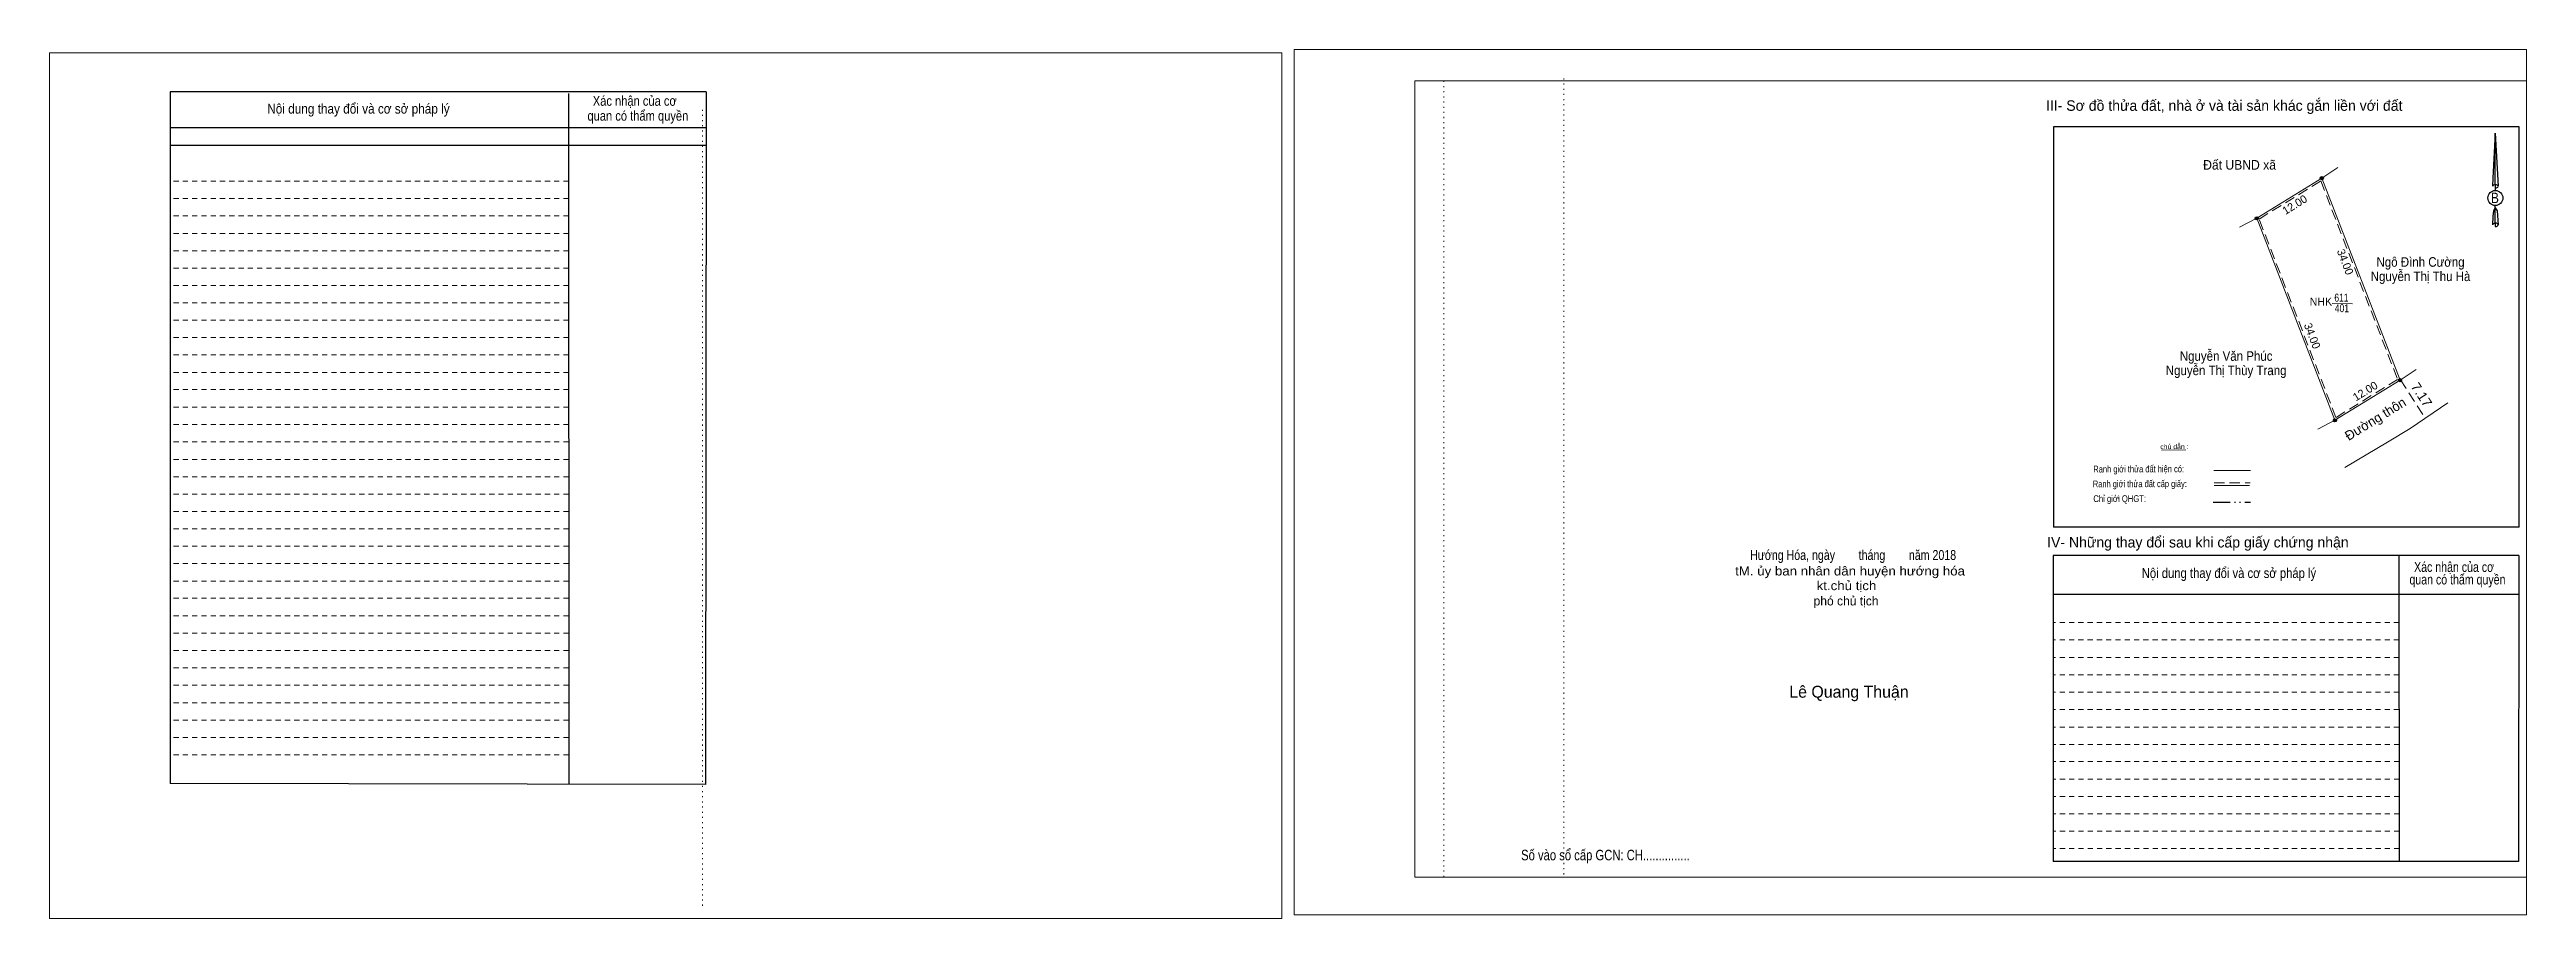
# Model space of a CAD drawing. Header units: metres. Extents: x 548086 to 548747, y 1837721 to 1837877.
# Drawn here: x 548357.8 to 548746.8, y 1837720.7 to 1837857.1 of the extents above; entities that cross this region are included whole.
import ezdxf
from ezdxf.enums import TextEntityAlignment as Align

# ---------------------------------------------------------------- set-up
doc = ezdxf.new("R2010")
doc.units = ezdxf.units.M
doc.header["$LTSCALE"] = 0.54
for name, pattern in [('DASH_DOUBLE_DOT', [9.2, 5, -1.2, 0.3, -1.2, 0.3, -1.2]), ('DOTTED', [1.5, 0.3, -1.2]), ('MEDIUM_DASHED', [4.5, 3, -1.5]), ('SHORT_DASHED', [2.7, 1.5, -1.2])]:
    doc.linetypes.add(name, pattern=pattern)
for name, color, linetype, lineweight in [('18', 7, 'Continuous', 25), ('28', 7, 'SHORT_DASHED', 13), ('3', 7, 'Continuous', 13), ('5', 7, 'DASH_DOUBLE_DOT', 25), ('55', 7, 'Continuous', 13), ('7', 7, 'Continuous', 13), ('8', 7, 'Continuous', 13)]:
    doc.layers.add(name, color=color, linetype=linetype, lineweight=lineweight)

msp = doc.modelspace()

# ---------------------------------------------------------------- texts
at = {"layer": '18'}
for s, height, width, p in [('B', 1.629, 0.85, (548741.905, 1837832.97)), ('tM. ủy ban nhân dân huyện hướng hóa', 1.415, 1.1, (548640.62, 1837774.53)), ('Hướng Hóa, ngày        tháng        năm 2018', 1.56, 0.8, (548641.1, 1837776.96)), ('kt.chủ tịch', 1.415, 1.1, (548640.06, 1837772.23)), ('Số vào sổ cấp GCN: CH...............', 1.65, 0.8, (548602.205, 1837729.83))]:
    msp.add_text(s, height=height, dxfattribs=dict(at, width=width)).set_placement(p, align=Align.CENTER)
for s, height, p in [('phó chủ tịch', 1.415, (548639.995, 1837769.83)), ('Lê Quang Thuận', 1.867, (548640.45, 1837755.35))]:
    msp.add_text(s, height=height, dxfattribs=at).set_placement(p, align=Align.CENTER)
at = {"layer": '28'}
for s, height, width, p in [('Nội dung thay đổi và cơ sở pháp lý', 1.537, 0.9, (548406.365, 1837847.01)), ('Nội dung thay đổi và cơ sở pháp lý', 1.537, 0.9, (548406.365, 1837847.01)), (' quan có thẩm quyền', 1.537, 0.85, (548450.005, 1837845.9)), (' quan có thẩm quyền', 1.537, 0.85, (548450.005, 1837845.9)), ('Xác nhận của cơ', 1.537, 0.85, (548449.76, 1837848.24)), ('Xác nhận của cơ', 1.537, 0.85, (548449.76, 1837848.24)), ('Xác nhận của cơ', 1.556, 0.8, (548735.48, 1837775.09)), ('Nội dung thay đổi và cơ sở pháp lý', 1.556, 0.85, (548700.125, 1837774.13)), (' quan có thẩm quyền', 1.556, 0.8, (548735.78, 1837773.12))]:
    msp.add_text(s, height=height, dxfattribs=dict(at, width=width)).set_placement(p, align=Align.CENTER)
for s, p in [('III- Sơ đồ thửa đất, nhà ở và tài sản khác gắn liền với đất', (548699.385, 1837847.45)), ('IV- Những thay đổi sau khi cấp giấy chứng nhận', (548695.25, 1837778.92))]:
    msp.add_text(s, height=1.65, dxfattribs=at).set_placement(p, align=Align.CENTER)
at = {"layer": '55'}
for s, height, width, p in [('Ranh giới thửa đất hiện có:', 1.065, 0.8, (548685.9487, 1837790.7065)), ('Ranh giới thửa đất cấp giấy:', 1.06, 0.8, (548686.1337, 1837788.3871)), ('Chỉ giới QHGT:', 1.06, 0.85, (548682.9737, 1837786.0598))]:
    msp.add_text(s, height=height, rotation=0.135, dxfattribs=dict(at, width=width)).set_placement(p, align=Align.CENTER)
at = {"layer": '7'}
msp.add_text('chú dẫn :', height=0.7841, rotation=359.974, dxfattribs=at).set_placement((548691.5648, 1837794.3589), align=Align.CENTER)
at = {"layer": '8'}
for s, height, width, p in [('Đất UBND xã', 1.5, 0.95, (548701.795, 1837838.22)), ('Ngô Đình Cường', 1.5, 0.9, (548730.22, 1837822.98)), ('Nguyễn Thị Thu Hà', 1.5, 0.9, (548730.215, 1837820.73)), ('611', 1.25, 0.8, (548717.79, 1837817.5)), ('401', 1.25, 0.8, (548717.87, 1837815.85)), ('Nguyễn Thị Thùy Trang', 1.5, 0.9, (548699.685, 1837805.97)), ('Nguyễn Văn Phúc', 1.5, 0.9, (548699.685, 1837808.22))]:
    msp.add_text(s, height=height, dxfattribs=dict(at, width=width)).set_placement(p, align=Align.CENTER)
for s, rotation, p in [('12.00', 31.676, (548710.7818, 1837832.185)), ('34.00', 291.191, (548717.804, 1837823.5109)), ('34.00', 291.191, (548712.624, 1837811.9009)), ('12.00', 31.676, (548721.8518, 1837802.925))]:
    msp.add_text(s, height=1.25, rotation=rotation, dxfattribs=at).set_placement(p, align=Align.CENTER)
msp.add_text('NHK', height=1.25, dxfattribs=at).set_placement((548714.565, 1837816.89), align=Align.CENTER)
at = {"layer": '8', "width": 1.05}
msp.add_text('7.17', height=1.5, rotation=303.2, dxfattribs=at).set_placement((548728.62, 1837804.19))
at = {"layer": '8'}
msp.add_text('Đường thôn', height=1.5, rotation=31.676, dxfattribs=at).set_placement((548718.92, 1837795.62))

# ---------------------------------------------------------------- hatches: boundary and pattern name
at = {"layer": '8'}
for points in [[(548714.9533, 1837836.88, 1), (548714.4467, 1837836.88, 1)], [(548704.7433, 1837830.58, 1), (548704.2367, 1837830.58, 1)], [(548704.7433, 1837830.58, 1), (548704.2367, 1837830.58, 1)], [(548727.2433, 1837805.18, 1), (548726.7367, 1837805.18, 1)], [(548717.0333, 1837798.88, 1), (548716.5267, 1837798.88, 1)]]:
    msp.add_hatch(color=256, dxfattribs=at).paths.add_polyline_path(points)

# ---------------------------------------------------------------- linework, layer by layer
at = {"layer": '18'}
for p, q in [((548741.95, 1837843.96), (548742.39, 1837835.63)), ((548741.95, 1837843.96), (548742.39, 1837835.63)), ((548741.95, 1837843.96), (548742.39, 1837835.63)), ((548741.59, 1837836.9), (548741.54, 1837835.64)), ((548741.95, 1837835.87), (548741.95, 1837835.57)), ((548741.95, 1837835.57), (548741.95, 1837835.34)), ((548741.95, 1837835.34), (548741.95, 1837835.01)), ((548741.95, 1837835.34), (548741.95, 1837835.01)), ((548741.95, 1837835.34), (548741.95, 1837835.01)), ((548742.39, 1837835.63), (548742.39, 1837835.64)), ((548741.95, 1837832.2), (548741.95, 1837832.56)), ((548741.95, 1837832.2), (548741.95, 1837832.56)), ((548741.95, 1837832.2), (548741.95, 1837832.56)), ((548741.95, 1837832.2), (548742.27, 1837831.74)), ((548741.95, 1837832.2), (548742.27, 1837831.74)), ((548741.95, 1837832.2), (548742.27, 1837831.74)), ((548742.27, 1837831.74), (548742.39, 1837829.56)), ((548742.27, 1837831.74), (548742.39, 1837829.56)), ((548742.27, 1837831.74), (548742.39, 1837829.56)), ((548741.95, 1837829.83), (548741.95, 1837829.52)), ((548741.95, 1837829.52), (548741.95, 1837829.27)), ((548742.39, 1837829.56), (548742.39, 1837829.57))]:
    msp.add_line(p, q, dxfattribs=at)
for points in [[(548741.95, 1837835.87), (548741.95, 1837843.96), (548741.59, 1837836.9)], [(548741.95, 1837829.83), (548741.95, 1837832.2), (548741.67, 1837831.74), (548741.59, 1837830.85), (548741.54, 1837829.57)]]:
    msp.add_lwpolyline(points, dxfattribs=at)
msp.add_ellipse((548741.9706, 1837833.7679), major_axis=(0, 1.1864), ratio=0.983453, dxfattribs=at)
for centre, start_param, end_param in [((548741.9711, 1837835.5961), 1.57079633, 3.07445202), ((548741.9711, 1837835.5961), 0.06714063, 1.57079633), ((548741.9711, 1837835.5961), 4.71238898, 6.28318531), ((548741.9711, 1837829.5407), 2.49106941, 3.07427841), ((548741.9711, 1837829.5407), 1.57079633, 2.49106941), ((548741.9711, 1837829.5407), 0.06714063, 1.57079633), ((548741.9711, 1837829.5407), 4.71238898, 6.28318531)]:
    msp.add_ellipse(centre, major_axis=(0.4277, 0), ratio=0.655448, start_param=start_param, end_param=end_param, dxfattribs=at)
at = {"layer": '28', "linetype": 'Continuous', "lineweight": 25}
for p, q in [((548460.95, 1837850.44), (548376.78, 1837850.44)), ((548439.37, 1837850.15), (548439.41, 1837741.83)), ((548460.95, 1837850.44), (548460.87, 1837741.75)), ((548460.95, 1837844.76), (548376.89, 1837844.76)), ((548460.95, 1837844.76), (548376.89, 1837844.76)), ((548460.95, 1837842.03), (548376.89, 1837842.03)), ((548745.71, 1837782.1), (548672.59, 1837782.1)), ((548726.83, 1837777.65), (548726.87, 1837729.66)), ((548745.63, 1837777.65), (548745.61, 1837729.66)), ((548745.61, 1837771.56), (548672.54, 1837771.56)), ((548460.87, 1837741.75), (548376.78, 1837741.87)), ((548745.61, 1837729.66), (548672.54, 1837729.66))]:
    msp.add_line(p, q, dxfattribs=at)
at = {"layer": '28'}
for p, q in [((548439.37, 1837836.42), (548376.78, 1837836.42)), ((548439.37, 1837833.67), (548376.78, 1837833.67)), ((548439.37, 1837830.97), (548376.78, 1837830.97)), ((548439.37, 1837828.2), (548376.78, 1837828.2)), ((548439.37, 1837825.49), (548376.78, 1837825.49)), ((548439.37, 1837822.75), (548376.78, 1837822.75)), ((548439.37, 1837820.03), (548376.78, 1837820.03)), ((548439.37, 1837817.31), (548376.78, 1837817.31)), ((548439.37, 1837814.58), (548376.78, 1837814.58)), ((548439.37, 1837811.85), (548376.78, 1837811.85)), ((548439.37, 1837809.13), (548376.78, 1837809.13)), ((548439.37, 1837806.39), (548376.78, 1837806.39)), ((548439.37, 1837803.69), (548376.78, 1837803.69)), ((548439.37, 1837800.96), (548376.78, 1837800.96)), ((548439.37, 1837798.21), (548376.78, 1837798.21)), ((548439.37, 1837795.51), (548376.78, 1837795.51)), ((548439.37, 1837792.75), (548376.78, 1837792.75)), ((548439.37, 1837790.03), (548376.78, 1837790.03)), ((548439.37, 1837787.29), (548376.78, 1837787.29)), ((548439.37, 1837784.57), (548376.78, 1837784.57)), ((548439.37, 1837781.83), (548376.78, 1837781.83)), ((548439.37, 1837779.11), (548376.78, 1837779.11)), ((548439.37, 1837776.39), (548376.78, 1837776.39)), ((548439.37, 1837773.65), (548376.78, 1837773.65)), ((548439.37, 1837770.95), (548376.78, 1837770.95)), ((548439.37, 1837768.19), (548376.78, 1837768.19)), ((548439.37, 1837765.5), (548376.78, 1837765.5)), ((548726.85, 1837767.15), (548672.54, 1837767.15)), ((548726.85, 1837764.41), (548672.54, 1837764.41)), ((548439.37, 1837762.74), (548376.78, 1837762.74)), ((548726.85, 1837761.67), (548672.54, 1837761.67)), ((548439.37, 1837760.03), (548376.78, 1837760.03)), ((548439.37, 1837757.29), (548376.78, 1837757.29)), ((548726.85, 1837758.96), (548672.54, 1837758.96)), ((548439.37, 1837754.55), (548376.78, 1837754.55)), ((548726.85, 1837756.23), (548672.54, 1837756.23)), ((548726.85, 1837753.49), (548672.54, 1837753.49)), ((548439.37, 1837751.83), (548376.78, 1837751.83)), ((548439.37, 1837749.1), (548376.78, 1837749.1)), ((548726.85, 1837750.74), (548672.54, 1837750.74)), ((548439.37, 1837746.36), (548376.78, 1837746.36)), ((548726.87, 1837748.03), (548672.54, 1837748.03)), ((548726.87, 1837745.32), (548672.54, 1837745.32)), ((548726.87, 1837742.59), (548672.54, 1837742.59)), ((548726.87, 1837739.86), (548672.54, 1837739.86)), ((548726.87, 1837737.12), (548672.54, 1837737.12)), ((548726.87, 1837734.41), (548672.54, 1837734.41)), ((548726.87, 1837731.69), (548672.54, 1837731.69))]:
    msp.add_line(p, q, dxfattribs=at)
at = {"layer": '28', "linetype": 'Continuous', "lineweight": 25}
for points in [[(548460.95, 1837850.44), (548376.78, 1837850.44), (548376.78, 1837741.87)], [(548745.71, 1837782.1), (548745.71, 1837844.93), (548672.59, 1837844.93), (548672.59, 1837782.1)], [(548745.63, 1837777.65), (548672.54, 1837777.65), (548672.54, 1837729.66)]]:
    msp.add_lwpolyline(points, dxfattribs=at)
at = {"layer": '3'}
for p, q in [((548572.28, 1837852.15), (548746.85, 1837852.15)), ((548572.28, 1837727.2), (548572.28, 1837852.15)), ((548746.85, 1837852.15), (548746.85, 1837726.15)), ((548572.28, 1837727.2), (548746.85, 1837727.2))]:
    msp.add_line(p, q, dxfattribs=at)
at = {"layer": '3', "linetype": 'DOTTED'}
for p, q in [((548576.81, 1837852.15), (548576.81, 1837727.2)), ((548595.65, 1837852.53), (548595.65, 1837727.56)), ((548460.39, 1837847.61), (548460.39, 1837722.66))]:
    msp.add_line(p, q, dxfattribs=at)
at = {"layer": '3'}
for points in [[(548357.85, 1837720.71), (548551.39, 1837720.71), (548551.39, 1837856.55), (548357.85, 1837856.55)], [(548357.85, 1837856.55), (548551.39, 1837856.55), (548551.39, 1837720.71), (548357.85, 1837720.71)], [(548357.85, 1837720.71), (548551.39, 1837720.71), (548551.39, 1837856.55), (548357.85, 1837856.55)], [(548553.31, 1837721.27), (548746.85, 1837721.27), (548746.85, 1837857.06), (548553.31, 1837857.06)]]:
    msp.add_lwpolyline(points, close=True, dxfattribs=at)
msp.add_lwpolyline([(548579.35, 1837852.15), (548746.85, 1837852.15), (548746.85, 1837727.2), (548579.35, 1837727.2)], dxfattribs=at)
at = {"layer": '5'}
msp.add_line((548697.63, 1837786.02), (548703.53, 1837786.02), dxfattribs=at)
at = {"layer": '55'}
for p, q in [((548697.77, 1837790.98), (548703.53, 1837790.98)), ((548697.81, 1837788.66), (548703.33, 1837788.66)), ((548697.81, 1837788.66), (548703.33, 1837788.66))]:
    msp.add_line(p, q, dxfattribs=at)
at = {"layer": '55', "linetype": 'MEDIUM_DASHED'}
msp.add_line((548697.8, 1837789.06), (548703.45, 1837789.06), dxfattribs=at)
at = {"layer": '7'}
msp.add_line((548689.53, 1837794.21), (548693.34, 1837794.27), dxfattribs=at)
at = {"layer": '8'}
for p, q in [((548714.7, 1837836.88), (548717.24, 1837838.54)), ((548704.49, 1837830.58), (548701.8, 1837829.17)), ((548716.34, 1837817.22), (548719.51, 1837817.17)), ((548726.99, 1837805.18), (548729.53, 1837806.84)), ((548728.6, 1837797.61), (548734.51, 1837801.6)), ((548716.78, 1837798.88), (548714.09, 1837797.47))]:
    msp.add_line(p, q, dxfattribs=at)
at = {"layer": '8', "linetype": 'MEDIUM_DASHED'}
msp.add_line((548727.05, 1837805.22), (548730.98, 1837799.21), dxfattribs=at)
at = {"layer": '8'}
for points in [[(548704.49, 1837830.58), (548714.7, 1837836.88), (548726.99, 1837805.18), (548716.78, 1837798.88)], [(548714.7, 1837836.88), (548726.99, 1837805.18), (548716.78, 1837798.88), (548704.49, 1837830.58)]]:
    msp.add_lwpolyline(points, close=True, dxfattribs=at)
at = {"layer": '8', "linetype": 'MEDIUM_DASHED'}
msp.add_lwpolyline([(548704.86, 1837830.46), (548714.55, 1837836.44), (548726.62, 1837805.3), (548716.93, 1837799.32)], close=True, dxfattribs=at)
at = {"layer": '8'}
msp.add_lwpolyline([(548718.3, 1837791.46), (548725, 1837795.46), (548728.6, 1837797.61)], dxfattribs=at)
at = {"layer": '8', "lineweight": 25}
for centre in [(548714.7, 1837836.88), (548704.49, 1837830.58), (548704.49, 1837830.58), (548726.99, 1837805.18), (548716.78, 1837798.88)]:
    msp.add_circle(centre, 0.2533, dxfattribs=at)

msp.set_redraw_order([(e.dxf.handle, doc.entitydb.next_handle()) for e in msp.query("TEXT MTEXT ATTDEF DIMENSION ARC_DIMENSION")])  # texts and dimensions are drawn at this point

doc.saveas('drawing.dxf')
